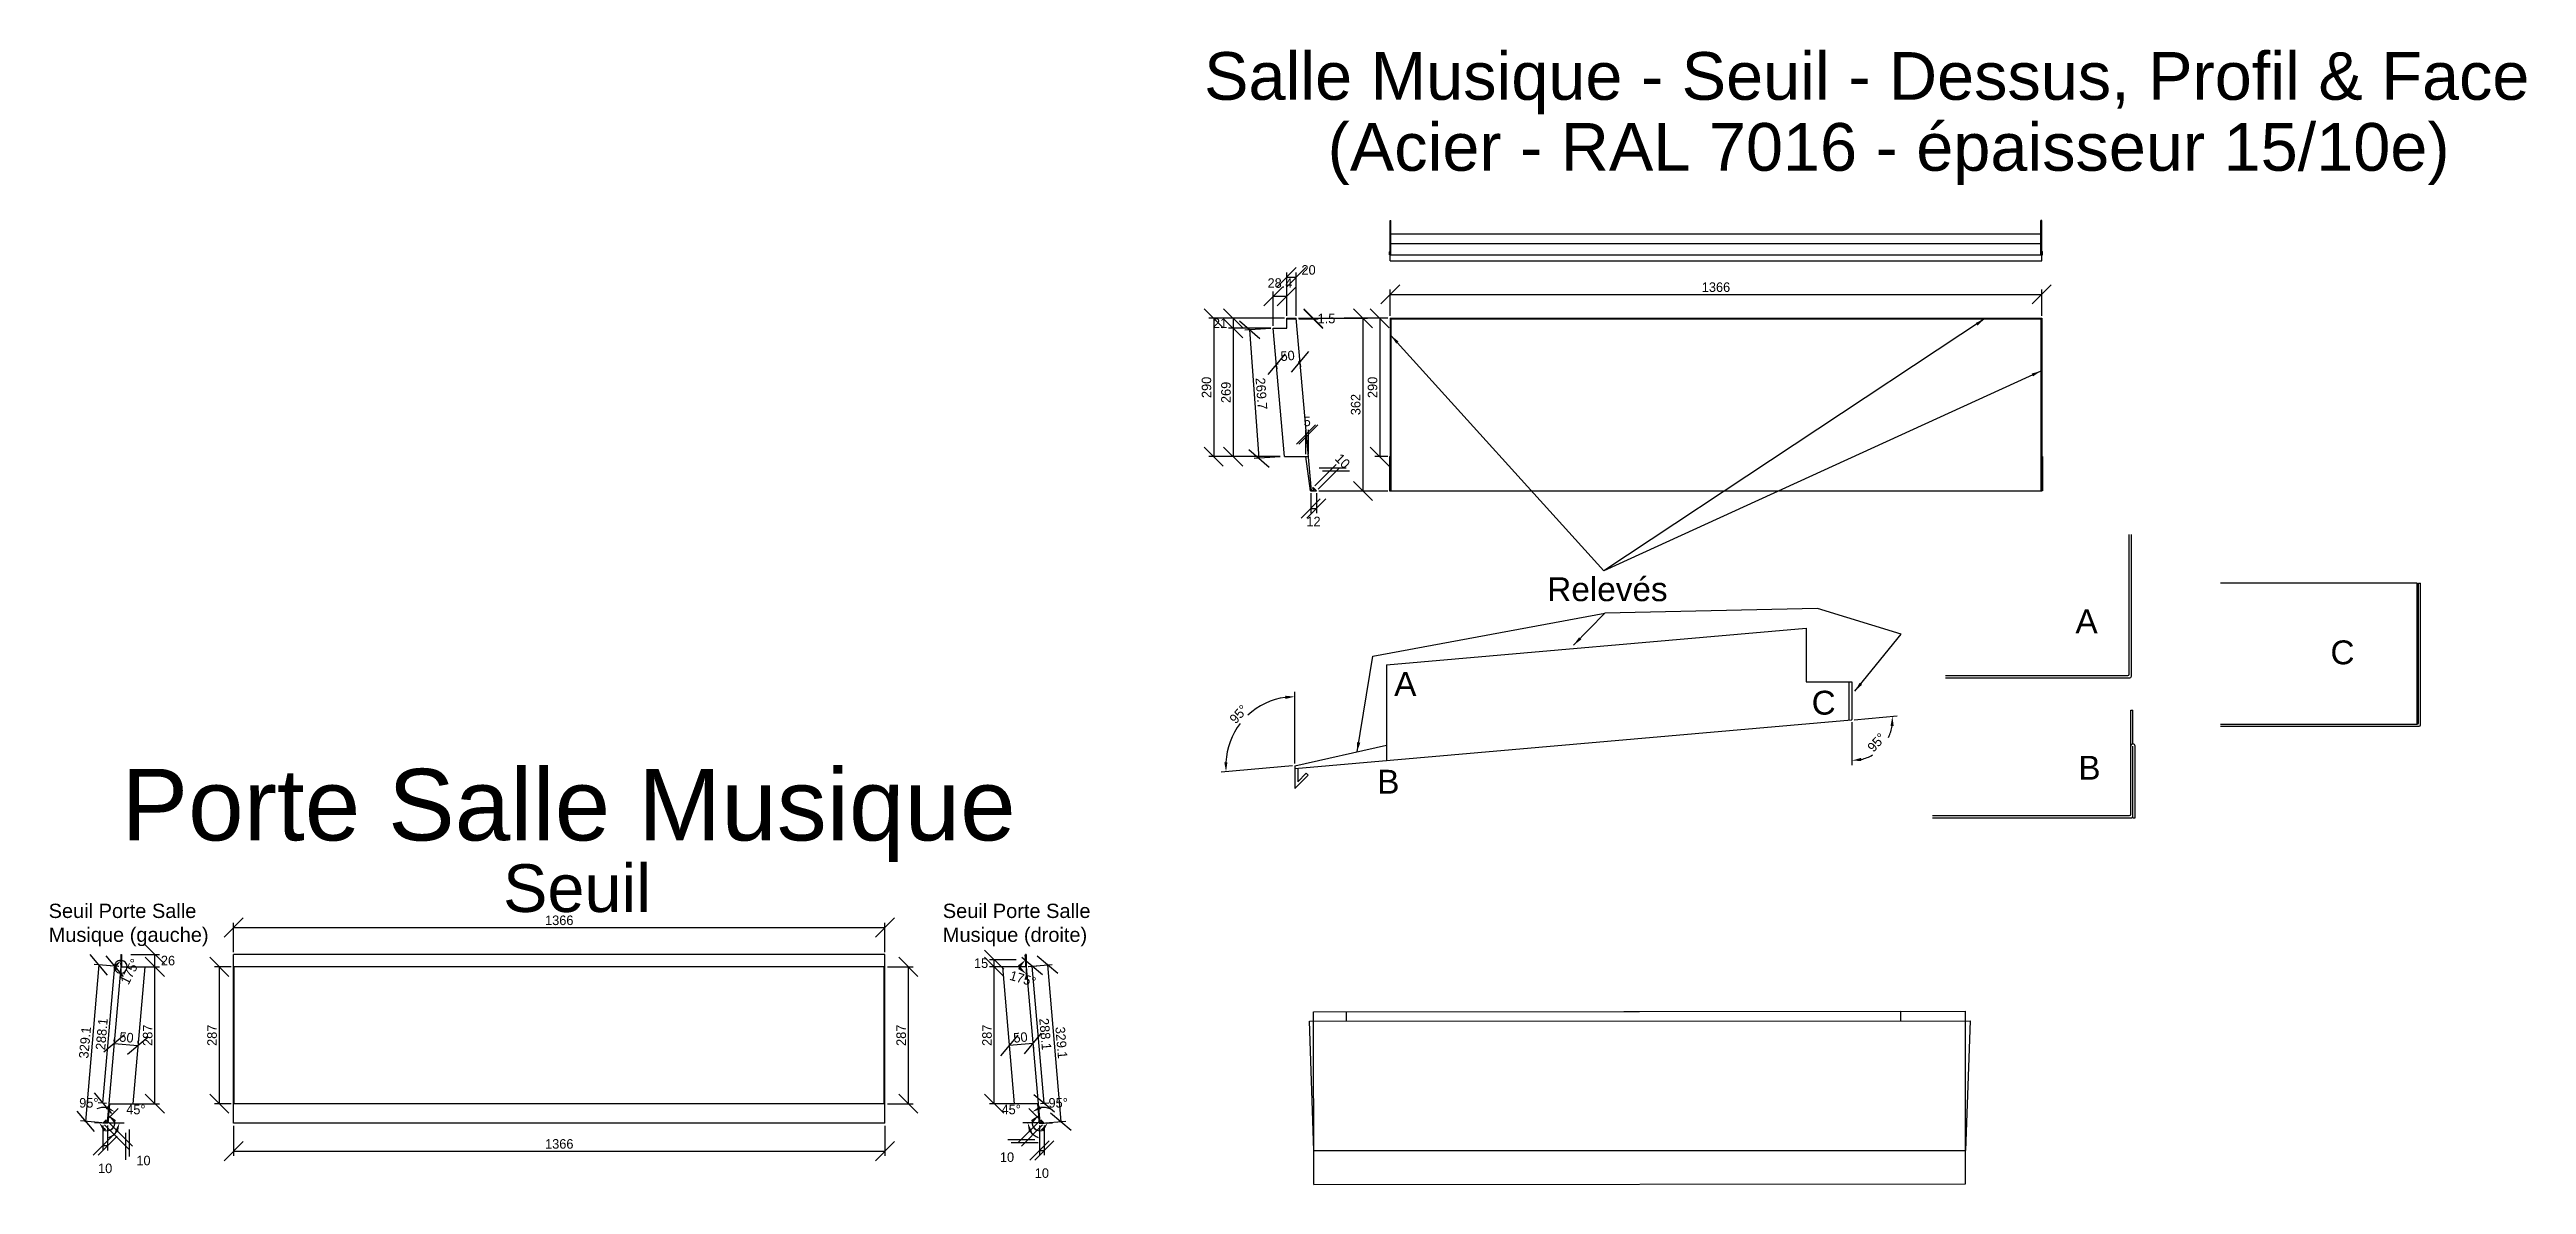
# Model space of a CAD drawing. Header units: millimetres. Extents: x -676 to 20600, y -6551 to 2508.
# Drawn here: x -351 to 4843, y 129 to 2508 of the extents above; entities that cross this region are included whole.
import ezdxf

# ---------------------------------------------------------------- set-up
doc = ezdxf.new("R2010")
doc.units = ezdxf.units.MM
doc.layers.get('0').update_dxf_attribs({"lineweight": 25, "true_color": 0xffffff})
doc.layers.get('Defpoints').update_dxf_attribs({"true_color": 0xffffff})
for name, color, linetype, lineweight, true_color in [('0 ... Seuil', 178, 'Continuous', 25, 0x000000), ('0 ... Seuil ... Existant', 2, 'Continuous', 25, 0xffff00), ('0 ... Seuil ... Rectangle', 5, 'Continuous', 25, 0x0000ff), ('0 ... Seuil ... Rectangle ... Cotes Angles', 4, 'Continuous', 25, 0x00ffff), ('Cotes', 4, 'Continuous', 25, 0x00ffff)]:
    doc.layers.add(name, color=color, linetype=linetype, lineweight=lineweight, true_color=true_color)
doc.styles.add('QCADDimTextStyle', font='txt')
doc.styles.add('textstyle11', font='')
doc.styles.add('textstyle22', font='')
doc.styles.add('textstyle23', font='')
doc.styles.add('textstyle24', font='')
doc.styles.add('textstyle25', font='')
doc.styles.add('textstyle26', font='')
doc.styles.add('textstyle27', font='')
doc.styles.add('textstyle28', font='')
doc.styles.add('textstyle29', font='')
doc.styles.add('textstyle30', font='')
doc.styles.add('textstyle31', font='')
doc.styles.add('textstyle32', font='')
doc.styles.add('textstyle33', font='')
doc.styles.get('textstyle11').set_extended_font_data('Liberation Sans')
doc.styles.get('textstyle22').set_extended_font_data('Liberation Sans')
doc.styles.get('textstyle23').set_extended_font_data('Liberation Sans')
doc.styles.get('textstyle24').set_extended_font_data('Liberation Sans')
doc.styles.get('textstyle25').set_extended_font_data('Liberation Sans')
doc.styles.get('textstyle26').set_extended_font_data('Liberation Sans')
doc.styles.get('textstyle27').set_extended_font_data('Liberation Sans')
doc.styles.get('textstyle28').set_extended_font_data('Liberation Sans')
doc.styles.get('textstyle29').set_extended_font_data('Liberation Sans')
doc.styles.get('textstyle30').set_extended_font_data('Liberation Sans')
doc.styles.get('textstyle31').set_extended_font_data('Liberation Sans')
doc.styles.get('textstyle32').set_extended_font_data('Liberation Sans')
doc.styles.get('textstyle33').set_extended_font_data('Liberation Sans')
doc.dimstyles.new('QCADDimStyle', dxfattribs={"dimtxt": 20, "dimasz": 20, "dimexe": 10, "dimexo": 5, "dimgap": 5, "dimtad": 1, "dimtoh": 1, "dimdec": 4, "dimzin": 0, "dimdsep": 46, "dimtxsty": 'QCADDimTextStyle', "dimcen": 0.09, "dimadec": 0, "dimazin": 0, "dimtfac": 1, "dimtdec": 4, "dimtofl": 0, "dimtmove": 0, "dimatfit": 3, "dimfxl": 1, "dimtolj": 1, "dimtzin": 0, "dimarcsym": 0})

msp = doc.modelspace()

# ---------------------------------------------------------------- texts
at = {"attachment_point": 1}
for s, insert, char_height, style in [('Seuil', (600, 800), 100, 'textstyle11'), ('Seuil Porte Salle \\PMusique (gauche)', (-352.75, 717.36), 30, 'textstyle24'), ('Seuil Porte Salle \\PMusique (droite)', (1522.23, 717.36), 30, 'textstyle23')]:
    msp.add_mtext(s, dxfattribs=dict(at, insert=insert, char_height=char_height, style=style))
at = {"layer": '0 ... Seuil', "insert": (-200, 1000), "char_height": 150, "attachment_point": 1, "style": 'textstyle22'}
msp.add_mtext('Porte Salle Musique', dxfattribs=at)
at = {"layer": '0 ... Seuil ... Rectangle ... Cotes Angles', "attachment_point": 1}
for s, insert, char_height, style in [('Salle Musique - Seuil - Dessus, Profil & Face\\P', (2069.99, 2502.44), 100, 'textstyle33'), ('(Acier - RAL 7016 - épaisseur 15/10e)', (2329.21, 2353.72), 100, 'textstyle25'), ('Relevés', (2789.7, 1401.51), 50, 'textstyle26'), ('A', (3897.3, 1334.25), 50, 'textstyle32'), ('C', (4432, 1269.19), 50, 'textstyle31'), ('A', (2468.73, 1203.05), 50, 'textstyle27'), ('C', (3344.09, 1163.72), 50, 'textstyle30'), ('B', (2433.15, 998.04), 50, 'textstyle28'), ('B', (3903.4, 1027.26), 50, 'textstyle29')]:
    msp.add_mtext(s, dxfattribs=dict(at, insert=insert, char_height=char_height, style=style))

# ---------------------------------------------------------------- blocks, each defined once
blk = doc.blocks.new('SeuilBaie1_VueDessus')
blk.add_line((1361, -302), (-5, -302))
at = {"layer": '0 ... Seuil'}
for p, q in [((-5, -343), (-5, 11)), ((1361, 11), (-5, 11)), ((1361, -343), (1361, 11)), ((1361, -15), (-5, -15)), ((-3.5, -302), (-3.5, -15)), ((1359.5, -302), (1359.5, -15)), ((1361, -343), (-5, -343))]:
    blk.add_line(p, q, dxfattribs=at)
blk = doc.blocks.new('SeuilBaie1_VueCoupeEst')
blk.add_line((26.1, -301.9), (-24.1, -301.9))
at = {"layer": '0 ... Seuil'}
for p, q in [((-0.5, 11), (-0.5, -14.9)), ((1, 11), (-0.5, 11)), ((1, 11), (1, -15)), ((1, -14.9), (-49.2, -14.9)), ((-49.2, -14.9), (-24.1, -301.9)), ((1, -14.9), (29.6, -341.4)), ((24.6, -301.9), (28.2, -342.9)), ((28.2, -342.9), (38.7, -342.9)), ((29.6, -341.4), (35.1, -341.4)), ((30.6, -336.9), (31.6, -335.8)), ((30.6, -336.9), (35.1, -341.4)), ((31.6, -335.8), (38.7, -342.9))]:
    blk.add_line(p, q, dxfattribs=at)
blk = doc.blocks.new('*D12')
at = {"layer": 'Cotes', "color": 0, "lineweight": -2}
for p, q in [((1650, 580), (1610, 620)), ((1610, 605), (1650, 565)), ((1676.2, 600), (1620, 600)), ((1676.2, 585), (1620, 585)), ((1630, 585), (1630, 600))]:
    blk.add_line(p, q, dxfattribs=at)
at = {"layer": 'Defpoints', "color": 0}
for p in [(1630, 600), (1681.2, 600), (1681.2, 585)]:
    blk.add_point(p, dxfattribs=at)
at = {"layer": 'Cotes', "color": 0, "insert": (1602.5, 592.5), "char_height": 20, "attachment_point": 5, "style": 'QCADDimTextStyle'}
blk.add_mtext('\\A1;15', dxfattribs=at)
blk = doc.blocks.new('*D13')
at = {"layer": 'Cotes', "color": 0, "lineweight": -2}
for p, q in [((1701.3, 585.4), (1751.7, 589.8)), ((1763.4, 570.7), (1720.1, 607.1)), ((1741.7, 588.9), (1769.9, 261)), ((1729.5, 257.5), (1779.9, 261.8)), ((1748.3, 279.2), (1791.6, 242.8))]:
    blk.add_line(p, q, dxfattribs=at)
at = {"layer": 'Defpoints', "color": 0}
for p in [(1696.3, 585), (1769.9, 261), (1724.5, 257.1)]:
    blk.add_point(p, dxfattribs=at)
at = {"layer": 'Cotes', "color": 0, "insert": (1770.8, 426.2), "char_height": 20, "attachment_point": 5, "rotation": 274.913, "style": 'QCADDimTextStyle'}
blk.add_mtext('\\A1;329.1', dxfattribs=at)
blk = doc.blocks.new('*D14')
at = {"layer": 'Cotes', "color": 0, "lineweight": -2}
for p, q in [((1745, 220), (1705, 180)), ((1715, 180), (1755, 220)), ((1725, 252.1), (1725, 190)), ((1735, 252.1), (1735, 190)), ((1725, 200), (1735, 200))]:
    blk.add_line(p, q, dxfattribs=at)
at = {"layer": 'Defpoints', "color": 0}
for p in [(1725, 257.1), (1735, 257.1), (1735, 200)]:
    blk.add_point(p, dxfattribs=at)
at = {"layer": 'Cotes', "color": 0, "insert": (1730, 152.5), "char_height": 20, "attachment_point": 5, "style": 'QCADDimTextStyle'}
blk.add_mtext('\\A1;10', dxfattribs=at)
blk = doc.blocks.new('*D15')
at = {"layer": 'Cotes', "color": 0, "lineweight": -2}
for p, q in [((1679.7, 441.6), (1643.4, 398.2)), ((1711.4, 424.3), (1661.5, 419.9)), ((1693.2, 402.6), (1729.5, 445.9)), ((1711.8, 419.3), (1712.2, 414.3)), ((1662, 414.9), (1662.4, 409.9))]:
    blk.add_line(p, q, dxfattribs=at)
at = {"layer": 'Defpoints', "color": 0}
for p in [(1661.5, 419.9), (1661.5, 419.9), (1711.4, 424.3)]:
    blk.add_point(p, dxfattribs=at)
at = {"layer": 'Cotes', "color": 0, "insert": (1685.1, 437), "char_height": 20, "attachment_point": 5, "rotation": 5, "style": 'QCADDimTextStyle'}
blk.add_mtext('\\A1;50', dxfattribs=at)
blk = doc.blocks.new('*D16')
at = {"layer": 'Cotes', "color": 0, "lineweight": -2}
for p, q in [((1724.4, 260.6), (1679.8, 216.1)), ((1658.6, 223.1), (1715.2, 223.1)), ((1722.2, 216.1), (1665.7, 216.1)), ((1731.4, 253.6), (1686.9, 209))]:
    blk.add_line(p, q, dxfattribs=at)
at = {"layer": 'Defpoints', "color": 0}
for p in [(1727.9, 264.2), (1686.9, 223.1), (1735, 257.1)]:
    blk.add_point(p, dxfattribs=at)
at = {"layer": 'Cotes', "color": 0, "insert": (1656.8, 186), "char_height": 20, "attachment_point": 5, "style": 'QCADDimTextStyle'}
blk.add_mtext('\\A1;10', dxfattribs=at)
blk = doc.blocks.new('*D17')
at = {"layer": 'Cotes', "color": 0, "lineweight": -2}
for p, q in [((1696.9, 590.1), (1695.1, 610.1)), ((1697.3, 580), (1697.3, 559.9))]:
    blk.add_line(p, q, dxfattribs=at)
blk.add_arc((1697.3, 585), 15.1, 177.7585, 187.2415, dxfattribs=at)
at = {"layer": 'Cotes', "color": 0}
for points in [[(1684.6, 583.3), (1679.8, 587.9), (1696, 600.1)], [(1680.1, 580.6), (1684.5, 585.6), (1697.3, 569.9)]]:
    blk.add_solid(points, dxfattribs=at)
at = {"layer": 'Defpoints', "color": 0}
for p in [(1683.8, 591.8), (1697.3, 600), (1697.3, 585.1), (1697.3, 585), (1698.7, 568.7)]:
    blk.add_point(p, dxfattribs=at)
at = {"layer": 'Cotes', "color": 0, "insert": (1690, 560), "char_height": 20, "attachment_point": 5, "rotation": 343.7697, "style": 'QCADDimTextStyle'}
blk.add_mtext('\\A1;175%%d', dxfattribs=at)
blk = doc.blocks.new('*D18')
at = {"layer": 'Cotes', "color": 0, "lineweight": -2}
for p, q in [((1723.7, 267), (1702.6, 288.1)), ((1720.9, 258.1), (1690.1, 258.1))]:
    blk.add_line(p, q, dxfattribs=at)
for start, end in [(63.1887, 99.0944), (215.9056, 251.8113)]:
    blk.add_arc((1732.6, 258.1), 32.4, start, end, dxfattribs=at)
at = {"layer": 'Cotes', "color": 0}
for points in [[(1725.9, 293.1), (1729, 287.2), (1709.6, 281)], [(1709.5, 240.1), (1703.1, 238), (1700.1, 258.1)]]:
    blk.add_solid(points, dxfattribs=at)
at = {"layer": 'Defpoints', "color": 0}
for p in [(1704.5, 274.3), (1727.2, 263.5), (1725.9, 258.1), (1732.6, 258.1), (1732.6, 258.1)]:
    blk.add_point(p, dxfattribs=at)
at = {"layer": 'Cotes', "color": 0, "insert": (1665.6, 285.8), "char_height": 20, "attachment_point": 5, "style": 'QCADDimTextStyle'}
blk.add_mtext('\\A1;45%%d', dxfattribs=at)
blk = doc.blocks.new('*D19')
at = {"layer": 'Cotes', "color": 0, "lineweight": -2}
blk.add_line((1737.6, 258.1), (1752.5, 258.1), dxfattribs=at)
for start, end in [(168.9674, 242.9349), (212.0651, 286.0326)]:
    blk.add_arc((1725.9, 258.1), 16.6, start, end, dxfattribs=at)
at = {"layer": 'Cotes', "color": 0}
for points in [[(1711.8, 258.8), (1707.4, 263.7), (1724.4, 274.6)], [(1733.1, 240.1), (1727.8, 244.1), (1742.5, 258.1)]]:
    blk.add_solid(points, dxfattribs=at)
at = {"layer": 'Defpoints', "color": 0}
for p in [(1724.2, 277.4), (1740, 266.8), (1725.9, 258.1), (1725.9, 258.1), (1732.6, 258.1)]:
    blk.add_point(p, dxfattribs=at)
at = {"layer": 'Cotes', "color": 0, "insert": (1764.1, 299.8), "char_height": 20, "attachment_point": 5, "style": 'QCADDimTextStyle'}
blk.add_mtext('\\A1;95%%d', dxfattribs=at)
blk = doc.blocks.new('*D20')
at = {"layer": 'Cotes', "color": 0, "lineweight": -2}
for p, q in [((55, 218.7), (15, 178.7)), ((35, 252), (35, 188.7)), ((1381, 178.7), (1421, 218.7)), ((1401, 252), (1401, 188.7)), ((35, 198.7), (1401, 198.7))]:
    blk.add_line(p, q, dxfattribs=at)
at = {"layer": 'Defpoints', "color": 0}
for p in [(35, 257), (1401, 257), (1401, 198.7)]:
    blk.add_point(p, dxfattribs=at)
at = {"layer": 'Cotes', "color": 0, "insert": (718, 213.7), "char_height": 20, "attachment_point": 5, "style": 'QCADDimTextStyle'}
blk.add_mtext('\\A1;1366', dxfattribs=at)
blk = doc.blocks.new('*D21')
at = {"layer": 'Cotes', "color": 0, "lineweight": -2}
for p, q in [((55, 687.4), (15, 647.4)), ((35, 616), (35, 677.4)), ((1381, 647.4), (1421, 687.4)), ((1401, 616), (1401, 677.4)), ((35, 667.4), (1401, 667.4))]:
    blk.add_line(p, q, dxfattribs=at)
at = {"layer": 'Defpoints', "color": 0}
for p in [(1401, 667.4), (35, 611), (1401, 611)]:
    blk.add_point(p, dxfattribs=at)
at = {"layer": 'Cotes', "color": 0, "insert": (718, 682.4), "char_height": 20, "attachment_point": 5, "style": 'QCADDimTextStyle'}
blk.add_mtext('\\A1;1366', dxfattribs=at)
blk = doc.blocks.new('*D43')
at = {"layer": 'Cotes', "color": 0, "lineweight": -2}
for p, q in [((1406, 585), (1460, 585)), ((1470, 565), (1430, 605)), ((1450, 298), (1450, 585)), ((1430, 318), (1470, 278)), ((1406, 298), (1460, 298))]:
    blk.add_line(p, q, dxfattribs=at)
at = {"layer": 'Defpoints', "color": 0}
for p in [(1401, 585), (1450, 585), (1401, 298)]:
    blk.add_point(p, dxfattribs=at)
at = {"layer": 'Cotes', "color": 0, "insert": (1435, 441.5), "char_height": 20, "attachment_point": 5, "rotation": 90, "style": 'QCADDimTextStyle'}
blk.add_mtext('\\A1;287', dxfattribs=at)
blk = doc.blocks.new('*D44')
at = {"layer": 'Cotes', "color": 0, "lineweight": -2}
for p, q in [((25, 565), (-15, 605)), ((30, 585), (-5, 585)), ((5, 585), (5, 298)), ((-15, 318), (25, 278)), ((30, 298), (-5, 298))]:
    blk.add_line(p, q, dxfattribs=at)
at = {"layer": 'Defpoints', "color": 0}
for p in [(35, 585), (5, 298), (35, 298)]:
    blk.add_point(p, dxfattribs=at)
at = {"layer": 'Cotes', "color": 0, "insert": (-10, 441.5), "char_height": 20, "attachment_point": 5, "rotation": 90, "style": 'QCADDimTextStyle'}
blk.add_mtext('\\A1;287', dxfattribs=at)
blk = doc.blocks.new('SeuilBaie1_VueCoupeOuest')
blk.add_line((-26.6, -301.9), (23.6, -301.9))
at = {"layer": '0 ... Seuil'}
for p, q in [((-1.5, 11), (-1.5, -15)), ((-1.5, 11), (0, 11)), ((0, 11), (0, -14.9)), ((-1.5, -14.9), (-30.1, -341.4)), ((-1.5, -14.9), (48.7, -14.9)), ((48.7, -14.9), (23.6, -301.9)), ((-25.1, -301.9), (-28.7, -342.9)), ((-32.1, -335.8), (-39.2, -342.9)), ((-28.7, -342.9), (-39.2, -342.9)), ((-31.1, -336.9), (-35.6, -341.4)), ((-30.1, -341.4), (-35.6, -341.4)), ((-31.1, -336.9), (-32.1, -335.8))]:
    blk.add_line(p, q, dxfattribs=at)
blk = doc.blocks.new('*D45')
at = {"layer": 'Cotes', "color": 0, "lineweight": -2}
for p, q in [((1650, 565.1), (1610, 605.1)), ((1692.3, 585.1), (1620, 585.1)), ((1630, 298.1), (1630, 585.1)), ((1610, 318.1), (1650, 278.1)), ((1717.4, 298.1), (1620, 298.1))]:
    blk.add_line(p, q, dxfattribs=at)
at = {"layer": 'Defpoints', "color": 0}
for p in [(1630, 585.1), (1697.3, 585.1), (1722.4, 298.1)]:
    blk.add_point(p, dxfattribs=at)
at = {"layer": 'Cotes', "color": 0, "insert": (1615, 441.6), "char_height": 20, "attachment_point": 5, "rotation": 90, "style": 'QCADDimTextStyle'}
blk.add_mtext('\\A1;287', dxfattribs=at)
blk = doc.blocks.new('*D46')
at = {"layer": 'Cotes', "color": 0, "lineweight": -2}
for p, q in [((1731.2, 568), (1687.9, 604.3)), ((1702.3, 585.5), (1719.5, 587)), ((1734.7, 299.2), (1709.6, 586.2)), ((1713, 317.3), (1756.4, 281)), ((1727.4, 298.5), (1744.6, 300))]:
    blk.add_line(p, q, dxfattribs=at)
at = {"layer": 'Defpoints', "color": 0}
for p in [(1697.3, 585.1), (1709.6, 586.2), (1722.4, 298.1)]:
    blk.add_point(p, dxfattribs=at)
at = {"layer": 'Cotes', "color": 0, "insert": (1737.1, 444), "char_height": 20, "attachment_point": 5, "rotation": 275, "style": 'QCADDimTextStyle'}
blk.add_mtext('\\A1;288.1', dxfattribs=at)
blk = doc.blocks.new('*D47')
at = {"layer": 'Cotes', "color": 0, "lineweight": -2}
for p, q in [((-110, 591), (-150, 631)), ((-180.4, 611), (-120, 611)), ((-180.4, 585), (-120, 585)), ((-150, 605), (-110, 565)), ((-130, 585), (-130, 611))]:
    blk.add_line(p, q, dxfattribs=at)
at = {"layer": 'Defpoints', "color": 0}
for p in [(-185.4, 611), (-185.4, 585), (-130, 611)]:
    blk.add_point(p, dxfattribs=at)
at = {"layer": 'Cotes', "color": 0, "insert": (-102.5, 598), "char_height": 20, "attachment_point": 5, "style": 'QCADDimTextStyle'}
blk.add_mtext('\\A1;26', dxfattribs=at)
blk = doc.blocks.new('*D48')
at = {"layer": 'Cotes', "color": 0, "lineweight": -2}
for p, q in [((-247.5, 589), (-275.7, 261.1)), ((-229.3, 567.4), (-265.7, 610.7)), ((-205.5, 585.4), (-257.5, 589.9)), ((-293.9, 282.8), (-257.5, 239.5)), ((-233.7, 257.5), (-285.7, 262))]:
    blk.add_line(p, q, dxfattribs=at)
at = {"layer": 'Defpoints', "color": 0}
for p in [(-200.5, 585), (-275.7, 261.1), (-228.7, 257.1)]:
    blk.add_point(p, dxfattribs=at)
at = {"layer": 'Cotes', "color": 0, "insert": (-276.5, 426.4), "char_height": 20, "attachment_point": 5, "rotation": 85.087, "style": 'QCADDimTextStyle'}
blk.add_mtext('\\A1;329.1', dxfattribs=at)
blk = doc.blocks.new('*D49')
at = {"layer": 'Cotes', "color": 0, "lineweight": -2}
for p, q in [((-219.2, 230), (-259.2, 190)), ((-249.2, 190), (-209.2, 230)), ((-239.2, 252.1), (-239.2, 200)), ((-229.2, 210), (-239.2, 210)), ((-229.2, 252.1), (-229.2, 200))]:
    blk.add_line(p, q, dxfattribs=at)
at = {"layer": 'Defpoints', "color": 0}
for p in [(-239.2, 257.1), (-239.2, 210), (-229.2, 257.1)]:
    blk.add_point(p, dxfattribs=at)
at = {"layer": 'Cotes', "color": 0, "insert": (-234.2, 162.5), "char_height": 20, "attachment_point": 5, "style": 'QCADDimTextStyle'}
blk.add_mtext('\\A1;10', dxfattribs=at)
blk = doc.blocks.new('*D50')
at = {"layer": 'Cotes', "color": 0, "lineweight": -2}
for p, q in [((-193.9, 442.4), (-237.2, 406.1)), ((-215.6, 424.3), (-165.8, 419.9)), ((-215.1, 429.2), (-214.7, 434.2)), ((-187.4, 401.7), (-144.1, 438.1)), ((-165.3, 424.9), (-164.9, 429.9))]:
    blk.add_line(p, q, dxfattribs=at)
at = {"layer": 'Defpoints', "color": 0}
for p in [(-215.6, 424.3), (-165.8, 419.9), (-165.8, 419.9)]:
    blk.add_point(p, dxfattribs=at)
at = {"layer": 'Cotes', "color": 0, "insert": (-189.4, 437), "char_height": 20, "attachment_point": 5, "rotation": 355, "style": 'QCADDimTextStyle'}
blk.add_mtext('\\A1;50', dxfattribs=at)
blk = doc.blocks.new('*D51')
at = {"layer": 'Cotes', "color": 0, "lineweight": -2}
for p, q in [((-228.6, 260.6), (-176.9, 208.9)), ((-235.7, 253.6), (-184, 201.9)), ((-191.1, 180.7), (-191.1, 237.2)), ((-184, 244.3), (-184, 187.7))]:
    blk.add_line(p, q, dxfattribs=at)
at = {"layer": 'Defpoints', "color": 0}
for p in [(-232.1, 264.2), (-239.2, 257.1), (-184, 216)]:
    blk.add_point(p, dxfattribs=at)
at = {"layer": 'Cotes', "color": 0, "insert": (-153.9, 178.9), "char_height": 20, "attachment_point": 5, "style": 'QCADDimTextStyle'}
blk.add_mtext('\\A1;10', dxfattribs=at)
blk = doc.blocks.new('*D52')
at = {"layer": 'Cotes', "color": 0, "lineweight": -2}
for p, q in [((-201.5, 580), (-201.5, 561.5)), ((-201.1, 590.1), (-199.5, 608.5))]:
    blk.add_line(p, q, dxfattribs=at)
for start, end in [(180.5927, 276.1855), (78.8145, 174.4073), (270, 85)]:
    blk.add_arc((-201.5, 585), 13.5, start, end, dxfattribs=at)
at = {"layer": 'Cotes', "color": 0}
for points in [[(-217.4, 584.1), (-212.5, 588.6), (-201.5, 571.5)], [(-212.7, 582.5), (-217.3, 587.3), (-200.3, 598.5)]]:
    blk.add_solid(points, dxfattribs=at)
at = {"layer": 'Defpoints', "color": 0}
for p in [(-201.5, 600), (-201.5, 585.1), (-201.5, 585), (-189.4, 591.1), (-202.9, 568.7)]:
    blk.add_point(p, dxfattribs=at)
at = {"layer": 'Cotes', "color": 0, "insert": (-181.7, 575.1), "char_height": 20, "attachment_point": 5, "rotation": 63.3447, "style": 'QCADDimTextStyle'}
blk.add_mtext('\\A1;175%%d', dxfattribs=at)
blk = doc.blocks.new('*D53')
at = {"layer": 'Cotes', "color": 0, "lineweight": -2}
for p, q in [((-227.9, 267), (-206.8, 288.1)), ((-225.1, 258.1), (-194.3, 258.1))]:
    blk.add_line(p, q, dxfattribs=at)
for start, end in [(80.9056, 116.8113), (288.1887, 324.0944)]:
    blk.add_arc((-236.8, 258.1), 32.4, start, end, dxfattribs=at)
at = {"layer": 'Cotes', "color": 0}
for points in [[(-233.2, 287.2), (-230.1, 293.1), (-213.8, 281)], [(-207.3, 238), (-213.7, 240.1), (-204.3, 258.1)]]:
    blk.add_solid(points, dxfattribs=at)
at = {"layer": 'Defpoints', "color": 0}
for p in [(-231.4, 263.5), (-205.4, 266.5), (-236.8, 258.1), (-236.8, 258.1), (-230.1, 258.1)]:
    blk.add_point(p, dxfattribs=at)
at = {"layer": 'Cotes', "color": 0, "insert": (-169.8, 285.8), "char_height": 20, "attachment_point": 5, "style": 'QCADDimTextStyle'}
blk.add_mtext('\\A1;45%%d', dxfattribs=at)
blk = doc.blocks.new('*D54')
at = {"layer": 'Cotes', "color": 0, "lineweight": -2}
blk.add_line((-241.8, 258.1), (-256.7, 258.1), dxfattribs=at)
for start, end in [(297.0651, 11.0326), (253.9674, 327.9349)]:
    blk.add_arc((-230.1, 258.1), 16.6, start, end, dxfattribs=at)
at = {"layer": 'Cotes', "color": 0}
for points in [[(-211.6, 263.7), (-216, 258.8), (-228.7, 274.6)], [(-232, 244.1), (-237.4, 240.1), (-246.7, 258.1)]]:
    blk.add_solid(points, dxfattribs=at)
at = {"layer": 'Defpoints', "color": 0}
for p in [(-237.6, 272.9), (-228.4, 277.4), (-236.8, 258.1), (-230.1, 258.1), (-230.1, 258.1)]:
    blk.add_point(p, dxfattribs=at)
at = {"layer": 'Cotes', "color": 0, "insert": (-268.4, 299.8), "char_height": 20, "attachment_point": 5, "style": 'QCADDimTextStyle'}
blk.add_mtext('\\A1;95%%d', dxfattribs=at)
blk = doc.blocks.new('*D55')
at = {"layer": 'Cotes', "color": 0, "lineweight": -2}
for p, q in [((-196.5, 585.1), (-120, 585.1)), ((-110, 565.1), (-150, 605.1)), ((-130, 298.1), (-130, 585.1)), ((-150, 318.1), (-110, 278.1)), ((-221.6, 298.1), (-120, 298.1))]:
    blk.add_line(p, q, dxfattribs=at)
at = {"layer": 'Defpoints', "color": 0}
for p in [(-201.5, 585.1), (-130, 585.1), (-226.6, 298.1)]:
    blk.add_point(p, dxfattribs=at)
at = {"layer": 'Cotes', "color": 0, "insert": (-145, 441.6), "char_height": 20, "attachment_point": 5, "rotation": 90, "style": 'QCADDimTextStyle'}
blk.add_mtext('\\A1;287', dxfattribs=at)
blk = doc.blocks.new('*D56')
at = {"layer": 'Cotes', "color": 0, "lineweight": -2}
for p, q in [((-238.9, 299.2), (-213.8, 586.2)), ((-195.6, 564.5), (-232, 607.8)), ((-206.5, 585.5), (-223.7, 587)), ((-257.1, 320.8), (-220.7, 277.5)), ((-231.6, 298.5), (-248.9, 300))]:
    blk.add_line(p, q, dxfattribs=at)
at = {"layer": 'Defpoints', "color": 0}
for p in [(-213.8, 586.2), (-201.5, 585.1), (-226.6, 298.1)]:
    blk.add_point(p, dxfattribs=at)
at = {"layer": 'Cotes', "color": 0, "insert": (-241.3, 444), "char_height": 20, "attachment_point": 5, "rotation": 85, "style": 'QCADDimTextStyle'}
blk.add_mtext('\\A1;288.1', dxfattribs=at)
blk = doc.blocks.new('*D68')
at = {"layer": '0 ... Seuil ... Rectangle ... Cotes Angles', "color": 0, "lineweight": -2}
for p, q in [((2186.9, 1901.5), (2144.1, 1938.5)), ((2210.1, 1923.2), (2155.5, 1919.3)), ((2165.5, 1920), (2185, 1651)), ((2163.6, 1669.5), (2206.4, 1632.5)), ((2229.6, 1654.2), (2175, 1650.3))]:
    blk.add_line(p, q, dxfattribs=at)
at = {"layer": 'Defpoints', "color": 0}
for p in [(2215.1, 1923.6), (2185, 1651), (2234.6, 1654.6)]:
    blk.add_point(p, dxfattribs=at)
at = {"layer": '0 ... Seuil ... Rectangle ... Cotes Angles', "color": 0, "insert": (2190.2, 1786.6), "char_height": 20, "attachment_point": 5, "rotation": 274.1483, "style": 'QCADDimTextStyle'}
blk.add_mtext('\\A1;269.7', dxfattribs=at)
blk = doc.blocks.new('*D69')
at = {"layer": '0 ... Seuil ... Rectangle ... Cotes Angles', "color": 0, "lineweight": -2}
for p, q in [((2151.1, 1924.6), (2111.1, 1964.6)), ((2111.1, 1943.6), (2151.1, 1903.6)), ((2238.4, 1944.6), (2121.1, 1944.6)), ((2210.1, 1923.6), (2121.1, 1923.6)), ((2131.1, 1944.6), (2131.1, 1923.6))]:
    blk.add_line(p, q, dxfattribs=at)
at = {"layer": 'Defpoints', "color": 0}
for p in [(2131.1, 1923.6), (2215.1, 1923.6), (2243.4, 1944.6)]:
    blk.add_point(p, dxfattribs=at)
at = {"layer": '0 ... Seuil ... Rectangle ... Cotes Angles', "color": 0, "insert": (2103.6, 1934.1), "char_height": 20, "attachment_point": 5, "style": 'QCADDimTextStyle'}
blk.add_mtext('\\A1;21', dxfattribs=at)
blk = doc.blocks.new('*D70')
at = {"layer": '0 ... Seuil ... Rectangle ... Cotes Angles', "color": 0, "lineweight": -2}
for p, q in [((2151.1, 1903.6), (2111.1, 1943.6)), ((2210.1, 1923.6), (2121.1, 1923.6)), ((2131.1, 1923.6), (2131.1, 1654.6)), ((2111.1, 1674.6), (2151.1, 1634.6)), ((2229.6, 1654.6), (2121.1, 1654.6))]:
    blk.add_line(p, q, dxfattribs=at)
at = {"layer": 'Defpoints', "color": 0}
for p in [(2215.1, 1923.6), (2131.1, 1654.6), (2234.6, 1654.6)]:
    blk.add_point(p, dxfattribs=at)
at = {"layer": '0 ... Seuil ... Rectangle ... Cotes Angles', "color": 0, "insert": (2116.1, 1789.1), "char_height": 20, "attachment_point": 5, "rotation": 90, "style": 'QCADDimTextStyle'}
blk.add_mtext('\\A1;269', dxfattribs=at)
blk = doc.blocks.new('*D71')
at = {"layer": '0 ... Seuil ... Rectangle ... Cotes Angles', "color": 0, "lineweight": -2}
for p, q in [((2268.4, 1944.6), (2309.2, 1944.6)), ((2268.6, 1943.1), (2309.2, 1943.1)), ((2279.2, 1964.6), (2319.2, 1924.6)), ((2319.2, 1923.1), (2279.2, 1963.1))]:
    blk.add_line(p, q, dxfattribs=at)
at = {"layer": 'Defpoints', "color": 0}
for p in [(2263.4, 1944.6), (2263.6, 1943.1), (2299.2, 1943.1)]:
    blk.add_point(p, dxfattribs=at)
at = {"layer": '0 ... Seuil ... Rectangle ... Cotes Angles', "color": 0, "insert": (2326.7, 1943.8), "char_height": 20, "attachment_point": 5, "style": 'QCADDimTextStyle'}
blk.add_mtext('\\A1;1.5', dxfattribs=at)
blk = doc.blocks.new('*D72')
at = {"layer": '0 ... Seuil ... Rectangle ... Cotes Angles', "color": 0, "lineweight": -2}
for p, q in [((2239.8, 1870.2), (2203.5, 1826.9)), ((2253.3, 1831.2), (2289.6, 1874.6)), ((2221.6, 1848.6), (2225.4, 1848.9)), ((2222, 1844.1), (2222.5, 1838.6)), ((2271.4, 1852.9), (2267.6, 1852.6)), ((2271.8, 1848.5), (2272.3, 1842.9))]:
    blk.add_line(p, q, dxfattribs=at)
at = {"layer": 'Defpoints', "color": 0}
for p in [(2221.6, 1849.1), (2271.4, 1853.4), (2271.4, 1852.9)]:
    blk.add_point(p, dxfattribs=at)
at = {"layer": '0 ... Seuil ... Rectangle ... Cotes Angles', "color": 0, "insert": (2245.2, 1865.7), "char_height": 20, "attachment_point": 5, "rotation": 5, "style": 'QCADDimTextStyle'}
blk.add_mtext('\\A1;50', dxfattribs=at)
blk = doc.blocks.new('*D73')
at = {"layer": '0 ... Seuil ... Rectangle ... Cotes Angles', "color": 0, "lineweight": -2}
for p, q in [((2268.4, 1944.6), (2413.1, 1944.6)), ((2423.1, 1924.6), (2383.1, 1964.6)), ((2403.1, 1944.6), (2403.1, 1582.6)), ((2310.6, 1582.6), (2413.1, 1582.6)), ((2383.1, 1602.6), (2423.1, 1562.6))]:
    blk.add_line(p, q, dxfattribs=at)
at = {"layer": 'Defpoints', "color": 0}
for p in [(2263.4, 1944.6), (2305.6, 1582.6), (2403.1, 1582.6)]:
    blk.add_point(p, dxfattribs=at)
at = {"layer": '0 ... Seuil ... Rectangle ... Cotes Angles', "color": 0, "insert": (2388.1, 1763.6), "char_height": 20, "attachment_point": 5, "rotation": 90, "style": 'QCADDimTextStyle'}
blk.add_mtext('\\A1;362', dxfattribs=at)
blk = doc.blocks.new('*D74')
at = {"layer": '0 ... Seuil ... Rectangle ... Cotes Angles', "color": 0, "lineweight": -2}
for p, q in [((2302, 1593.2), (2347, 1638.1)), ((2309.1, 1586.1), (2354, 1631.1)), ((2311.6, 1631.1), (2368.2, 1631.1)), ((2375.3, 1624), (2318.7, 1624))]:
    blk.add_line(p, q, dxfattribs=at)
at = {"layer": 'Defpoints', "color": 0}
for p in [(2347, 1624), (2298.5, 1589.7), (2305.6, 1582.6)]:
    blk.add_point(p, dxfattribs=at)
at = {"layer": '0 ... Seuil ... Rectangle ... Cotes Angles', "color": 0, "insert": (2360.5, 1645.2), "char_height": 20, "attachment_point": 5, "rotation": 315, "style": 'QCADDimTextStyle'}
blk.add_mtext('\\A1;10', dxfattribs=at)
blk = doc.blocks.new('*D75')
at = {"layer": '0 ... Seuil ... Rectangle ... Cotes Angles', "color": 0, "lineweight": -2}
for p, q in [((2313.6, 1565.7), (2273.6, 1525.7)), ((2285.6, 1525.7), (2325.6, 1565.7)), ((2293.6, 1577.6), (2293.6, 1535.7)), ((2305.6, 1577.6), (2305.6, 1535.7)), ((2293.6, 1545.7), (2305.6, 1545.7))]:
    blk.add_line(p, q, dxfattribs=at)
at = {"layer": 'Defpoints', "color": 0}
for p in [(2293.6, 1582.6), (2305.6, 1582.6), (2305.6, 1545.7)]:
    blk.add_point(p, dxfattribs=at)
at = {"layer": '0 ... Seuil ... Rectangle ... Cotes Angles', "color": 0, "insert": (2299.5, 1518.5), "char_height": 20, "attachment_point": 5, "style": 'QCADDimTextStyle'}
blk.add_mtext('\\A1;12', dxfattribs=at)
blk = doc.blocks.new('*D76')
at = {"layer": '0 ... Seuil ... Rectangle ... Cotes Angles', "color": 0, "lineweight": -2}
for p, q in [((2458.4, 1924.6), (2418.4, 1964.6)), ((2455.5, 1944.6), (2428.4, 1944.6)), ((2438.4, 1944.6), (2438.4, 1654.6)), ((2418.4, 1674.6), (2458.4, 1634.6)), ((2455.5, 1654.6), (2428.4, 1654.6))]:
    blk.add_line(p, q, dxfattribs=at)
at = {"layer": 'Defpoints', "color": 0}
for p in [(2460.5, 1944.6), (2438.4, 1654.6), (2460.5, 1654.6)]:
    blk.add_point(p, dxfattribs=at)
at = {"layer": '0 ... Seuil ... Rectangle ... Cotes Angles', "color": 0, "insert": (2423.4, 1799.6), "char_height": 20, "attachment_point": 5, "rotation": 90, "style": 'QCADDimTextStyle'}
blk.add_mtext('\\A1;290', dxfattribs=at)
blk = doc.blocks.new('*D77')
at = {"layer": '0 ... Seuil ... Rectangle ... Cotes Angles', "color": 0, "lineweight": -2}
for p, q in [((2480.5, 2014.6), (2440.5, 1974.6)), ((2460.5, 1949.6), (2460.5, 2004.6)), ((2460.5, 1994.6), (3826.5, 1994.6)), ((3806.5, 1974.6), (3846.5, 2014.6)), ((3826.5, 1949.6), (3826.5, 2004.6))]:
    blk.add_line(p, q, dxfattribs=at)
at = {"layer": 'Defpoints', "color": 0}
for p in [(3826.5, 1994.6), (2460.5, 1944.6), (3826.5, 1944.6)]:
    blk.add_point(p, dxfattribs=at)
at = {"layer": '0 ... Seuil ... Rectangle ... Cotes Angles', "color": 0, "insert": (3143.5, 2009.6), "char_height": 20, "attachment_point": 5, "style": 'QCADDimTextStyle'}
blk.add_mtext('\\A1;1366', dxfattribs=at)
blk = doc.blocks.new('*D78')
at = {"layer": '0 ... Seuil ... Rectangle ... Cotes Angles', "color": 0, "lineweight": -2}
for p, q in [((2110.2, 1924.6), (2070.2, 1964.6)), ((2238.4, 1944.6), (2080.2, 1944.6)), ((2090.2, 1944.6), (2090.2, 1654.6)), ((2070.2, 1674.6), (2110.2, 1634.6)), ((2229.6, 1654.6), (2080.2, 1654.6))]:
    blk.add_line(p, q, dxfattribs=at)
at = {"layer": 'Defpoints', "color": 0}
for p in [(2243.4, 1944.6), (2090.2, 1654.6), (2234.6, 1654.6)]:
    blk.add_point(p, dxfattribs=at)
at = {"layer": '0 ... Seuil ... Rectangle ... Cotes Angles', "color": 0, "insert": (2075.2, 1799.6), "char_height": 20, "attachment_point": 5, "rotation": 90, "style": 'QCADDimTextStyle'}
blk.add_mtext('\\A1;290', dxfattribs=at)
blk = doc.blocks.new('*D79')
at = {"layer": '0 ... Seuil ... Rectangle ... Cotes Angles', "color": 0, "lineweight": -2}
for p, q in [((2260.4, 1011.5), (2260.4, 1161.3)), ((2255.4, 1006.1), (2106.2, 993))]:
    blk.add_line(p, q, dxfattribs=at)
for start, end in [(97.9211, 132.8517), (142.1483, 177.0789)]:
    blk.add_arc((2260.4, 1006.5), 144.8, start, end, dxfattribs=at)
at = {"layer": '0 ... Seuil ... Rectangle ... Cotes Angles', "color": 0}
for points in [[(2240.7, 1146.6), (2240.2, 1153.3), (2260.4, 1151.3)], [(2112.5, 1013.9), (2119.1, 1014), (2116.1, 993.9)]]:
    blk.add_solid(points, dxfattribs=at)
at = {"layer": 'Defpoints', "color": 0}
for p in [(2184.4, 1129.8), (2260.4, 1006.5), (2260.4, 1006.5), (2452.4, 1023.3), (2260.4, 958.5)]:
    blk.add_point(p, dxfattribs=at)
at = {"layer": '0 ... Seuil ... Rectangle ... Cotes Angles', "color": 0, "insert": (2142.6, 1114.5), "char_height": 20, "attachment_point": 5, "rotation": 47.5, "style": 'QCADDimTextStyle'}
blk.add_mtext('\\A1;95%%d', dxfattribs=at)
blk = doc.blocks.new('*D80')
at = {"layer": '0 ... Seuil ... Rectangle ... Cotes Angles', "color": 0, "lineweight": -2}
for p, q in [((3428.4, 1097.7), (3428.4, 1007.4)), ((3433.4, 1103.1), (3523.4, 1111))]:
    blk.add_line(p, q, dxfattribs=at)
for start, end in [(334.5352, 351.5408), (283.4592, 300.4648)]:
    blk.add_arc((3428.4, 1102.7), 85.3, start, end, dxfattribs=at)
at = {"layer": '0 ... Seuil ... Rectangle ... Cotes Angles', "color": 0}
for points in [[(3516.1, 1090), (3509.5, 1090.2), (3513.4, 1110.1)], [(3447.8, 1023), (3448.6, 1016.4), (3428.4, 1017.4)]]:
    blk.add_solid(points, dxfattribs=at)
at = {"layer": 'Defpoints', "color": 0}
for p in [(3428.4, 1182.7), (3427.5, 1102.6), (3428.4, 1103.6), (2266.4, 1001), (3473.2, 1030.1)]:
    blk.add_point(p, dxfattribs=at)
at = {"layer": '0 ... Seuil ... Rectangle ... Cotes Angles', "color": 0, "insert": (3480.2, 1055.2), "char_height": 20, "attachment_point": 5, "rotation": 47.5, "style": 'QCADDimTextStyle'}
blk.add_mtext('\\A1;95%%d', dxfattribs=at)
blk = doc.blocks.new('*D81')
at = {"layer": '0 ... Seuil ... Rectangle ... Cotes Angles', "color": 0, "lineweight": -2}
for p, q in [((2263.8, 1680.8), (2303.8, 1720.8)), ((2308.8, 1720.8), (2268.8, 1680.8)), ((2283.8, 1659.6), (2283.8, 1710.8)), ((2288.8, 1659.6), (2288.8, 1710.8))]:
    blk.add_line(p, q, dxfattribs=at)
at = {"layer": 'Defpoints', "color": 0}
for p in [(2288.8, 1700.8), (2283.8, 1654.6), (2288.8, 1654.6)]:
    blk.add_point(p, dxfattribs=at)
at = {"layer": '0 ... Seuil ... Rectangle ... Cotes Angles', "color": 0, "insert": (2286.3, 1728.3), "char_height": 20, "attachment_point": 5, "style": 'QCADDimTextStyle'}
blk.add_mtext('\\A1;5', dxfattribs=at)
blk = doc.blocks.new('*D82')
at = {"layer": '0 ... Seuil ... Rectangle ... Cotes Angles', "color": 0, "lineweight": -2}
for p, q in [((2263.4, 2050.7), (2223.4, 2010.7)), ((2243.4, 2010.7), (2283.4, 2050.7)), ((2243.4, 1949.6), (2243.4, 2040.7)), ((2243.4, 2030.7), (2263.4, 2030.7)), ((2263.4, 1949.6), (2263.4, 2040.7))]:
    blk.add_line(p, q, dxfattribs=at)
at = {"layer": 'Defpoints', "color": 0}
for p in [(2263.4, 2030.7), (2243.4, 1944.6), (2263.4, 1944.6)]:
    blk.add_point(p, dxfattribs=at)
at = {"layer": '0 ... Seuil ... Rectangle ... Cotes Angles', "color": 0, "insert": (2289.2, 2045.7), "char_height": 20, "attachment_point": 5, "style": 'QCADDimTextStyle'}
blk.add_mtext('\\A1;20', dxfattribs=at)
blk = doc.blocks.new('*D83')
at = {"layer": '0 ... Seuil ... Rectangle ... Cotes Angles', "color": 0, "lineweight": -2}
for p, q in [((2235.1, 2010.7), (2195.1, 1970.7)), ((2215.1, 1928.6), (2215.1, 2000.7)), ((2215.1, 1990.7), (2243.4, 1990.7)), ((2223.4, 1970.7), (2263.4, 2010.7)), ((2243.4, 1949.6), (2243.4, 2000.7))]:
    blk.add_line(p, q, dxfattribs=at)
at = {"layer": 'Defpoints', "color": 0}
for p in [(2243.4, 1990.7), (2215.1, 1923.6), (2243.4, 1944.6)]:
    blk.add_point(p, dxfattribs=at)
at = {"layer": '0 ... Seuil ... Rectangle ... Cotes Angles', "color": 0, "insert": (2229.2, 2018.2), "char_height": 20, "attachment_point": 5, "style": 'QCADDimTextStyle'}
blk.add_mtext('\\A1;28.4', dxfattribs=at)

# ---------------------------------------------------------------- dimensions: what is measured, and where the dimension line sits
at = {"layer": '0 ... Seuil ... Rectangle ... Cotes Angles'}
dim = msp.add_linear_dim(base=(2243.4189, 1990.6782), p1=(2215.0652, 1923.5959), p2=(2243.4189, 1944.5959), dimstyle='QCADDimStyle', override={"dimtxt": 20, "dimasz": 20, "dimexe": 10, "dimexo": 5, "dimgap": 5, "dimdec": 1, "dimzin": 8, "dimtsz": 20, "dimclrd": 0, "dimclre": 0, "dimclrt": 0, "dimazin": 2, "dimtmove": 2}, dxfattribs=at)
dim.commit()
dim.dimension.update_dxf_attribs({"geometry": '*D83', "text_midpoint": (2229.2421, 2018.1782)})
for base, p1, p2, angle, picture, middle in [((2263.42, 2030.68), (2243.42, 1944.6), (2263.42, 1944.6), 0, '*D82', (2289.21, 2045.68)), ((2271.44, 1852.91), (2221.58, 1849.08), (2271.39, 1853.44), 5, '*D72', (2245.23, 1865.67)), ((2346.97, 1623.99), (2298.51, 1589.67), (2305.58, 1582.6), 315, '*D74', (2360.54, 1645.22)), ((2305.58, 1545.73), (2293.58, 1582.6), (2305.58, 1582.6), 0, '*D75', (2299.47, 1518.47))]:
    dim = msp.add_linear_dim(base=base, p1=p1, p2=p2, angle=angle, dimstyle='QCADDimStyle', override={"dimtxt": 20, "dimasz": 20, "dimexe": 10, "dimexo": 5, "dimgap": 5, "dimdec": 1, "dimzin": 8, "dimtsz": 20, "dimclrd": 0, "dimclre": 0, "dimclrt": 0, "dimazin": 2, "dimtmove": 2}, dxfattribs=at)
    dim.commit()
    dim.dimension.update_dxf_attribs({"geometry": picture, "text_midpoint": middle, "dimtype": 161})
for p1, p2, distance, picture, middle in [((2460.5, 1944.6), (3826.5, 1944.6), 50.02, '*D77', (3143.5, 2009.62)), ((2215.07, 1923.6), (2234.58, 1654.6), -49.73, '*D68', (2190.18, 1786.58)), ((2460.5, 1944.6), (2460.5, 1654.6), -22.11, '*D76', (2423.39, 1799.6)), ((2283.77, 1654.6), (2288.79, 1654.6), 46.19, '*D81', (2286.28, 1728.28))]:
    dim = msp.add_aligned_dim(p1=p1, p2=p2, distance=distance, dimstyle='QCADDimStyle', override={"dimtxt": 20, "dimasz": 20, "dimexe": 10, "dimexo": 5, "dimgap": 5, "dimdec": 1, "dimzin": 8, "dimtsz": 20, "dimclrd": 0, "dimclre": 0, "dimclrt": 0, "dimazin": 2, "dimtmove": 2}, dxfattribs=at)
    dim.commit()
    dim.dimension.update_dxf_attribs({"geometry": picture, "text_midpoint": middle})
for base, p1, p2, picture, middle in [((2090.16, 1654.6), (2243.42, 1944.6), (2234.58, 1654.6), '*D78', (2075.16, 1799.6)), ((2131.05, 1923.6), (2243.42, 1944.6), (2215.07, 1923.6), '*D69', (2103.55, 1934.1)), ((2131.05, 1654.6), (2215.07, 1923.6), (2234.58, 1654.6), '*D70', (2116.05, 1789.1)), ((2299.21, 1943.1), (2263.42, 1944.6), (2263.55, 1943.1), '*D71', (2326.71, 1943.85)), ((2403.09, 1582.6), (2263.42, 1944.6), (2305.58, 1582.6), '*D73', (2388.09, 1763.6))]:
    dim = msp.add_linear_dim(base=base, p1=p1, p2=p2, angle=90, dimstyle='QCADDimStyle', override={"dimtxt": 20, "dimasz": 20, "dimexe": 10, "dimexo": 5, "dimgap": 5, "dimdec": 1, "dimzin": 8, "dimtsz": 20, "dimclrd": 0, "dimclre": 0, "dimclrt": 0, "dimazin": 2, "dimtmove": 2}, dxfattribs=at)
    dim.commit()
    dim.dimension.update_dxf_attribs({"geometry": picture, "text_midpoint": middle})
for base, line1, line2, picture, middle in [((2184.37, 1129.76), ((2452.38, 1023.33), (2260.38, 1006.54)), ((2260.38, 1006.54), (2260.38, 958.54)), '*D79', (2142.58, 1114.48)), ((3473.18, 1030.07), ((2266.38, 1001.04), (3427.47, 1102.62)), ((3428.38, 1103.62), (3428.38, 1182.7)), '*D80', (3480.24, 1055.18))]:
    dim = msp.add_angular_dim_2l(base=base, line1=line1, line2=line2, dimstyle='QCADDimStyle', override={"dimtxt": 20, "dimasz": 20, "dimexe": 10, "dimexo": 5, "dimgap": 5, "dimdec": 1, "dimzin": 8, "dimtsz": 20, "dimclrd": 0, "dimclre": 0, "dimclrt": 0, "dimazin": 2, "dimtmove": 2}, dxfattribs=at)
    dim.commit()
    dim.dimension.update_dxf_attribs({"geometry": picture, "text_midpoint": middle, "dimtype": 162})
at = {"layer": 'Cotes'}
for p1, p2, distance, picture, middle in [((35, 611), (1401, 611), 56.44, '*D21', (718, 682.44)), ((-185.44, 585), (-185.44, 611), -55.44, '*D47', (-102.5, 598)), ((-200.5, 585), (-228.69, 257.09), -47.18, '*D48', (-276.54, 426.37)), ((-226.61, 298.09), (-201.5, 585.09), 12.34, '*D56', (-241.28, 443.97)), ((1681.23, 585), (1681.23, 600), 51.23, '*D12', (1602.5, 592.5)), ((1722.4, 298.09), (1697.29, 585.09), -12.34, '*D46', (1737.07, 443.97)), ((1696.29, 585), (1724.48, 257.09), 45.61, '*D13', (1770.77, 426.23)), ((-215.57, 424.26), (-165.76, 419.9), 0, '*D50', (-189.35, 437.02)), ((1711.36, 424.26), (1661.55, 419.9), 0, '*D15', (1685.15, 437.02)), ((-239.19, 257.09), (-232.12, 264.16), -68.08, '*D51', (-153.93, 178.9)), ((1734.98, 257.09), (1727.91, 264.16), 58.03, '*D16', (1656.82, 186)), ((-229.19, 257.09), (-239.19, 257.09), 47.09, '*D49', (-234.19, 162.5)), ((35, 257), (1401, 257), -58.27, '*D20', (718, 213.73)), ((1724.98, 257.09), (1734.98, 257.09), -57.09, '*D14', (1729.98, 152.5))]:
    dim = msp.add_aligned_dim(p1=p1, p2=p2, distance=distance, dimstyle='QCADDimStyle', override={"dimtxt": 20, "dimasz": 20, "dimexe": 10, "dimexo": 5, "dimgap": 5, "dimdec": 1, "dimzin": 8, "dimtsz": 20, "dimclrd": 0, "dimclre": 0, "dimclrt": 0, "dimazin": 2, "dimtmove": 2}, dxfattribs=at)
    dim.commit()
    dim.dimension.update_dxf_attribs({"geometry": picture, "text_midpoint": middle})
for base, p1, p2, picture, middle in [((-130, 585.09), (-226.61, 298.09), (-201.5, 585.09), '*D55', (-145, 441.59)), ((5, 298), (35, 585), (35, 298), '*D44', (-10, 441.5)), ((1450, 585), (1401, 298), (1401, 585), '*D43', (1435, 441.5)), ((1630, 585.09), (1722.4, 298.09), (1697.29, 585.09), '*D45', (1615, 441.59))]:
    dim = msp.add_linear_dim(base=base, p1=p1, p2=p2, angle=90, dimstyle='QCADDimStyle', override={"dimtxt": 20, "dimasz": 20, "dimexe": 10, "dimexo": 5, "dimgap": 5, "dimdec": 1, "dimzin": 8, "dimtsz": 20, "dimclrd": 0, "dimclre": 0, "dimclrt": 0, "dimazin": 2, "dimtmove": 2}, dxfattribs=at)
    dim.commit()
    dim.dimension.update_dxf_attribs({"geometry": picture, "text_midpoint": middle})
for base, line1, line2, picture, middle in [((-189.44, 591.1), ((-201.5, 600), (-201.5, 585)), ((-201.5, 585.09), (-202.93, 568.71)), '*D52', (-181.67, 575.09)), ((1683.77, 591.83), ((1697.29, 600), (1697.29, 585)), ((1697.29, 585.09), (1698.72, 568.71)), '*D17', (1690, 560))]:
    dim = msp.add_angular_dim_2l(base=base, line1=line1, line2=line2, dimstyle='QCADDimStyle', override={"dimtxt": 20, "dimasz": 20, "dimexe": 10, "dimexo": 5, "dimgap": 5, "dimdec": 1, "dimzin": 8, "dimtsz": 20, "dimclrd": 0, "dimclre": 0, "dimclrt": 0, "dimazin": 2, "dimtmove": 2}, dxfattribs=at)
    dim.commit()
    dim.dimension.update_dxf_attribs({"geometry": picture, "text_midpoint": middle, "dimtype": 162})
for base, line1, line2, picture, middle in [((-237.57, 272.94), ((-228.41, 277.44), (-230.1, 258.09)), ((-230.1, 258.09), (-236.77, 258.09)), '*D54', (-268.36, 299.83)), ((1740.04, 266.81), ((1724.2, 277.44), (1725.9, 258.09)), ((1725.9, 258.09), (1732.56, 258.09)), '*D19', (1764.15, 299.83)), ((-205.44, 266.48), ((-230.1, 258.09), (-236.77, 258.09)), ((-236.77, 258.09), (-231.41, 263.45)), '*D53', (-169.85, 285.81)), ((1704.47, 274.31), ((1725.9, 258.09), (1732.56, 258.09)), ((1732.56, 258.09), (1727.2, 263.45)), '*D18', (1665.64, 285.81))]:
    dim = msp.add_angular_dim_2l(base=base, line1=line1, line2=line2, dimstyle='QCADDimStyle', override={"dimtxt": 20, "dimasz": 20, "dimexe": 10, "dimexo": 5, "dimgap": 5, "dimdec": 1, "dimzin": 8, "dimtsz": 20, "dimclrd": 0, "dimclre": 0, "dimclrt": 0, "dimazin": 2, "dimtmove": 2}, dxfattribs=at)
    dim.commit()
    dim.dimension.update_dxf_attribs({"geometry": picture, "text_midpoint": middle})

# ---------------------------------------------------------------- linework, layer by layer
at = {"layer": '0 ... Seuil ... Existant'}
for p, q in [((2291.41, 470.86), (3676.41, 471.84)), ((2300, 200), (2291.41, 470.86)), ((2291.41, 470.86), (2291.41, 470.86)), ((2368.4, 490.92), (3531.4, 491.74)), ((2368.41, 470.92), (2368.4, 490.92)), ((3531.41, 471.74), (3531.4, 491.74)), ((3676.41, 471.84), (3667, 200)), ((2300, 200), (3667, 200))]:
    msp.add_line(p, q, dxfattribs=at)
at = {"layer": '0 ... Seuil ... Rectangle'}
for p, q in [((2460.5, 2078.12), (2460.5, 2149.26)), ((2460.5, 2149.26), (2462, 2149.26)), ((2462, 2077.12), (2462, 2149.26)), ((3825, 2077.12), (3825, 2149.26)), ((3826.5, 2149.26), (3825, 2149.26)), ((3826.5, 2078.12), (3826.5, 2149.26)), ((2459, 2077.12), (2459, 2083.84)), ((2460, 2084.84), (2460.5, 2084.84)), ((2460.5, 2084.84), (2461, 2084.84)), ((2460.5, 2065.12), (2460.5, 2078.12)), ((2462, 2121.17), (3825, 2121.17)), ((2462, 2101.17), (3825, 2101.17)), ((2462, 2077.12), (2462, 2083.84)), ((3825, 2077.12), (3825, 2083.84)), ((3826, 2084.84), (3826.5, 2084.84)), ((3827, 2084.84), (3826.5, 2084.84)), ((3826.5, 2065.12), (3826.5, 2078.12)), ((3828, 2077.12), (3828, 2083.84)), ((2460.5, 2077.12), (2459, 2077.12)), ((2460.5, 2065.12), (3826.5, 2065.12)), ((2461.5, 2077.12), (3825.5, 2077.12)), ((3826.5, 2077.12), (3828, 2077.12)), ((3826.5, 2077.12), (3828, 2077.12)), ((2238.6, 1654.6), (2215.07, 1923.6)), ((2215.07, 1923.6), (2243.42, 1923.6)), ((2243.42, 1944.6), (2263.42, 1944.6)), ((2243.42, 1923.6), (2243.42, 1944.6)), ((2243.42, 1943.1), (2263.55, 1943.1)), ((2295.09, 1582.6), (2263.42, 1944.6)), ((2460.5, 1944.6), (3826.5, 1944.6)), ((2460.5, 1944.6), (2460.5, 1582.6)), ((2460.5, 1943.1), (3826.5, 1943.1)), ((2462, 1943.1), (2462, 1582.6)), ((3825, 1943.1), (3825, 1582.6)), ((3826.5, 1944.6), (3826.5, 1582.6)), ((2270.08, 1851.28), (2269.95, 1852.78)), ((2238.6, 1654.6), (2288.79, 1654.6)), ((2293.58, 1582.6), (2283.77, 1654.6)), ((2459, 1654.6), (2462, 1654.6)), ((2459, 1654.6), (2459, 1582.6)), ((3825, 1654.6), (3828, 1654.6)), ((3828, 1654.6), (3828, 1582.6)), ((2293.58, 1582.6), (2305.58, 1582.6)), ((2294.96, 1584.1), (2301.96, 1584.1)), ((2297.45, 1588.61), (2298.51, 1589.67)), ((2297.45, 1588.61), (2301.96, 1584.1)), ((2298.51, 1589.67), (2305.58, 1582.6)), ((2459, 1582.6), (2460.5, 1582.6)), ((2460.5, 1582.6), (3826.5, 1582.6)), ((3828, 1582.6), (3826.5, 1582.6)), ((4010.1, 1198.45), (4010.1, 1490.95)), ((4014.6, 1193.95), (4014.6, 1490.95)), ((4613.58, 1389.3), (4201.08, 1389.3)), ((4613.58, 1093.8), (4613.58, 1389.3)), ((4616.58, 1096.8), (4616.58, 1389.3)), ((4616.58, 1389.3), (4621.08, 1389.3)), ((4621.08, 1092.3), (4621.08, 1389.3)), ((2452.38, 1218.07), (3332.38, 1295.06)), ((3332.38, 1295.06), (3332.38, 1182.7)), ((2452.38, 1218.07), (2452.38, 1017.31)), ((3624.6, 1195.45), (4007.1, 1195.45)), ((3332.38, 1182.7), (3428.38, 1182.7)), ((3422.38, 1182.7), (3422.38, 1102.17)), ((3428.38, 1182.7), (3428.38, 1103.62)), ((3624.6, 1190.95), (4011.6, 1190.95)), ((2260.38, 1000.51), (3427.47, 1102.62)), ((4013.26, 1047.56), (4013.26, 1122.99)), ((4013.26, 1122.99), (4017.76, 1122.99)), ((4017.76, 1052.06), (4017.76, 1122.99)), ((4201.08, 1093.8), (4613.58, 1093.8)), ((2260.38, 1006.54), (2452.38, 1049.43)), ((4013.26, 905.06), (4013.26, 1047.56)), ((4017.76, 897.56), (4017.76, 1047.56)), ((4022.26, 897.56), (4022.26, 1047.56)), ((4201.08, 1089.3), (4618.08, 1089.3)), ((2260.38, 1006.54), (2260.38, 958.54)), ((2266.38, 1001.04), (2266.38, 973.02)), ((2284.42, 991.06), (2266.38, 973.02)), ((2284.42, 991.06), (2288.66, 986.82)), ((2288.66, 986.82), (2260.38, 958.54)), ((3597.76, 902.06), (4010.26, 902.06)), ((3597.76, 897.56), (4014.76, 897.56)), ((4017.76, 897.56), (4022.26, 897.56)), ((2299.8, 490.87), (3666.79, 491.83)), ((2300.05, 128.87), (2299.8, 490.87)), ((3667.05, 129.83), (3666.79, 491.83)), ((2300.05, 128.87), (3667.05, 129.83))]:
    msp.add_line(p, q, dxfattribs=at)
for centre, radius, start, end in [((2460, 2083.84), 1, 90, 180), ((2461.5, 2078.12), 1, 180, 270), ((2461, 2083.84), 1, 0, 90), ((3826, 2083.84), 1, 90, 180), ((3825.5, 2078.12), 1, 270, 0), ((3827, 2083.84), 1, 0, 90), ((4007.1, 1198.45), 3, 270, 0), ((4011.6, 1193.95), 3, 270, 0), ((3427.38, 1103.62), 1, 275, 0), ((4613.58, 1096.8), 3, 270, 0), ((4618.08, 1092.3), 3, 270, 0), ((4017.76, 1047.56), 4.5, 0, 180), ((4010.26, 905.06), 3, 270, 0), ((4014.76, 900.56), 3, 270, 0)]:
    msp.add_arc(centre, radius, start, end, dxfattribs=at)
at = {"layer": '0 ... Seuil ... Rectangle ... Cotes Angles'}
for p, q in [((2455.5, 1944.6), (2363.93, 1944.6)), ((2363.93, 1582.6), (2455.5, 1582.6))]:
    msp.add_line(p, q, dxfattribs=at)

# ---------------------------------------------------------------- block references
at = {"layer": '0 ... Seuil'}
for name, p in [('SeuilBaie1_VueCoupeOuest', (-200, 600)), ('SeuilBaie1_VueDessus', (40, 600)), ('SeuilBaie1_VueCoupeEst', (1696.29, 600))]:
    msp.add_blockref(name, p, dxfattribs=at)

msp.set_redraw_order([(e.dxf.handle, doc.entitydb.next_handle()) for e in msp.query("TEXT MTEXT ATTDEF DIMENSION ARC_DIMENSION")])  # texts and dimensions are drawn at this point

# ---------------------------------------------------------------- leaders
at = {"layer": '0 ... Seuil ... Rectangle ... Cotes Angles'}
for points in [[(3706.73, 1943.1), (2908.05, 1415.03)], [(2462, 1908.5), (2908.05, 1415.03)], [(3825, 1833.91), (2908.05, 1415.03)], [(2391.07, 1035.74), (2424.26, 1236.12), (2910.37, 1326.05)], [(2844.71, 1259.2), (2910.37, 1326.05)], [(3434.7, 1162.92), (3531.66, 1282.08), (3356.33, 1335.98), (2910.37, 1326.05)]]:
    msp.add_leader(points, dimstyle='QCADDimStyle', dxfattribs=at)

doc.saveas('drawing.dxf')
